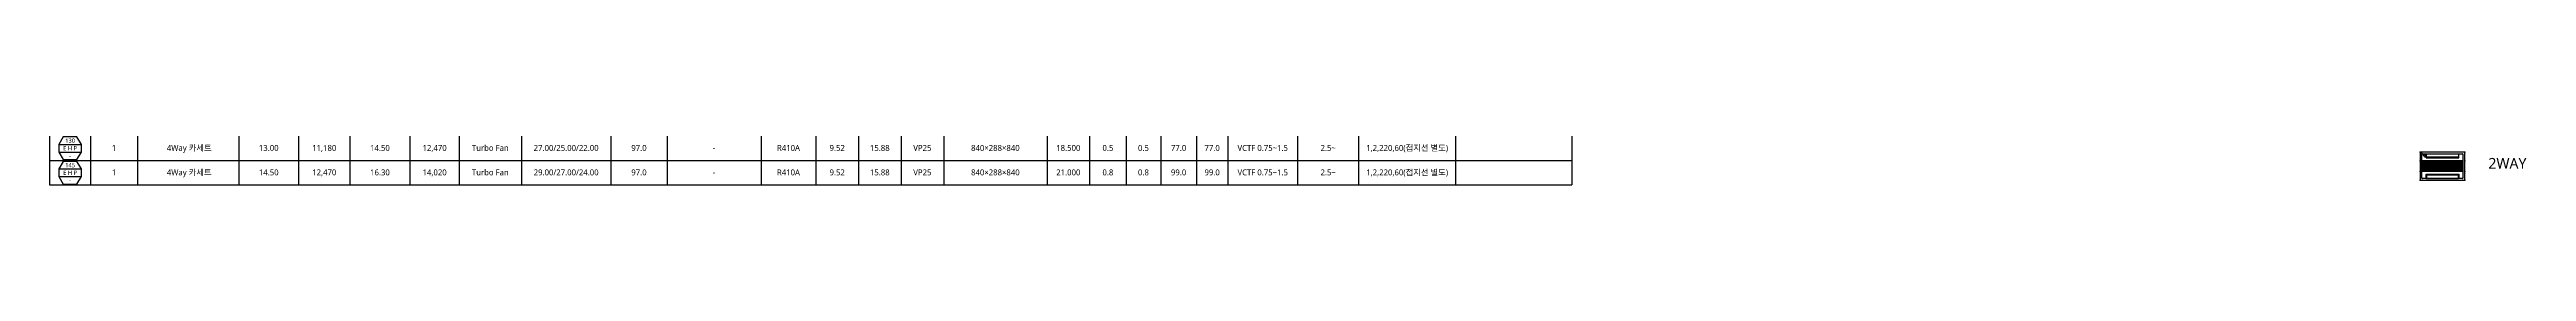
# Model space of a CAD drawing. Header units: millimetres. Extents: x -1305 to 107762, y -9150 to 56526.
# Drawn here: x 483 to 57764, y 34711 to 35847 of the extents above; entities that cross this region are included whole.
import ezdxf
from ezdxf.enums import TextEntityAlignment as Align
from ezdxf.lldxf.tags import DXFTag

# ---------------------------------------------------------------- set-up
doc = ezdxf.new("R2010")
doc.units = ezdxf.units.MM
for name, color, linetype in [('DVM_INDOOR', 7, 'Continuous'), ('DVM_REPORT', 7, 'Continuous'), ('DVM_UNIT_BP', 7, 'Continuous'), ('DVM_UNIT_DP', 4, 'Continuous'), ('DVM_UNIT_LP', 3, 'Continuous'), ('SS-TEXT', 7, 'Continuous')]:
    doc.layers.add(name, color=color, linetype=linetype)
doc.styles.add('맑은 고딕', font='malgun.ttf')
doc.styles.add('삼성전자', font='malgun.ttf')
tags = doc.linetypes.add('ACAD_ISO02W100', pattern=[15, 12, -3]).pattern_tags.tags
tags[6:7] = [DXFTag(74, 4), DXFTag(75, 0), DXFTag(340, '0'), DXFTag(46, 1.0), DXFTag(50, 0.0), DXFTag(44, 0.0), DXFTag(45, 0.0)]
tags[4:5] = [DXFTag(74, 4), DXFTag(75, 0), DXFTag(340, '0'), DXFTag(46, 1.0), DXFTag(50, 0.0), DXFTag(44, 0.0), DXFTag(45, 0.0)]

# ---------------------------------------------------------------- blocks, each defined once
blk = doc.blocks.new('A$Cc21ff60a')
at = {"layer": 'DVM_REPORT'}
for p, q in [((0, 568), (0, 0)), ((35203, 568), (35203, 0))]:
    blk.add_line(p, q, dxfattribs=at)
at = {"layer": 'DVM_REPORT', "color": 1}
for p, q in [((950, 568), (950, 0)), ((2035, 568), (2035, 0)), ((4379, 568), (4379, 0)), ((4379, 568), (4379, 0)), ((5759, 568), (5759, 0)), ((6948, 568), (6948, 0)), ((8334, 568), (8334, 0)), ((9475, 568), (9475, 0)), ((10911, 568), (10911, 0)), ((12982, 568), (12982, 0)), ((14280, 568), (14280, 0)), ((16454, 568), (16454, 0)), ((17722, 568), (17722, 0)), ((18707, 568), (18707, 0)), ((19693, 568), (19693, 0)), ((20678, 568), (20678, 0)), ((23067, 568), (23067, 0)), ((23067, 568), (23067, 0)), ((24053, 568), (24053, 0)), ((24897, 568), (24897, 0)), ((25698, 568), (25698, 0)), ((26523, 568), (26523, 0)), ((27248, 568), (27248, 0)), ((28863, 568), (28863, 0)), ((30274, 568), (30274, 0)), ((32517, 568), (32517, 0)), ((0, 0), (35203, 0))]:
    blk.add_line(p, q, dxfattribs=at)
at = {"layer": 'DVM_REPORT'}
blk.add_lwpolyline([(738, 196), (738, 372), (633, 548), (317, 548), (212, 372), (212, 196), (317, 20), (633, 20)], close=True, dxfattribs=at)
for points in [[(212, 372), (738, 372)], [(212, 196), (738, 196)]]:
    blk.add_lwpolyline(points, dxfattribs=at)
at = {"layer": 'DVM_REPORT', "color": 2, "style": '맑은 고딕'}
for s, height, p in [('E H P', 100, (475, 284)), ('145', 100, (475, 460)), ('-', 100, (475, 108)), ('-', 100, (475, 108)), ('-', 100, (475, 108)), (' 4Way 카세트', 137, (3207, 292)), ('14.50', 137, (5069, 292)), ('12,470', 137, (6353, 292)), ('16.30', 137, (7641, 292)), ('14,020', 137, (8905, 292)), ('Turbo Fan', 137, (10193, 292)), ('29.00/27.00/24.00', 137, (11947, 292)), ('97.0', 137, (13631, 292)), ('-', 137, (15367, 292)), ('R410A', 137, (17088, 292)), ('9.52', 137, (18215, 292)), ('15.88', 137, (19200, 292)), ('VP25', 137, (20185, 292)), ('840×288×840', 137, (21873, 292)), ('21.000', 137, (23560, 292)), ('0.8', 137, (24475, 292)), ('0.8', 137, (25297, 292)), ('99.0', 137, (26111, 292)), ('99.0', 137, (26886, 292)), ('VCTF 0.75~1.5', 137, (28056, 292)), ('2.5~', 137, (29569, 292)), ('1,2,220,60(접지선 별도)', 137, (31396, 292))]:
    blk.add_text(s, height=height, dxfattribs=at).set_placement(p, align=Align.MIDDLE_CENTER)
blk = doc.blocks.new('A$C49e34dbf')
at = {"layer": 'DVM_REPORT'}
for p, q in [((0, 568), (0, 0)), ((35203, 568), (35203, 0))]:
    blk.add_line(p, q, dxfattribs=at)
at = {"layer": 'DVM_REPORT', "color": 1}
for p, q in [((950, 568), (950, 0)), ((2035, 568), (2035, 0)), ((4379, 568), (4379, 0)), ((4379, 568), (4379, 0)), ((5759, 568), (5759, 0)), ((6948, 568), (6948, 0)), ((8334, 568), (8334, 0)), ((9475, 568), (9475, 0)), ((10911, 568), (10911, 0)), ((12982, 568), (12982, 0)), ((14280, 568), (14280, 0)), ((16454, 568), (16454, 0)), ((17722, 568), (17722, 0)), ((18707, 568), (18707, 0)), ((19693, 568), (19693, 0)), ((20678, 568), (20678, 0)), ((23067, 568), (23067, 0)), ((23067, 568), (23067, 0)), ((24053, 568), (24053, 0)), ((24897, 568), (24897, 0)), ((25698, 568), (25698, 0)), ((26523, 568), (26523, 0)), ((27248, 568), (27248, 0)), ((28863, 568), (28863, 0)), ((30274, 568), (30274, 0)), ((32517, 568), (32517, 0)), ((0, 0), (35203, 0))]:
    blk.add_line(p, q, dxfattribs=at)
at = {"layer": 'DVM_REPORT'}
blk.add_lwpolyline([(738, 196), (738, 372), (633, 548), (317, 548), (212, 372), (212, 196), (317, 20), (633, 20)], close=True, dxfattribs=at)
for points in [[(212, 372), (738, 372)], [(212, 196), (738, 196)]]:
    blk.add_lwpolyline(points, dxfattribs=at)
at = {"layer": 'DVM_REPORT', "color": 2, "style": '맑은 고딕'}
for s, height, p in [('E H P', 100, (475, 284)), ('130', 100, (475, 460)), ('-', 100, (475, 108)), ('-', 100, (475, 108)), ('-', 100, (475, 108)), (' 4Way 카세트', 137, (3207, 292)), ('13.00', 137, (5069, 292)), ('11,180', 137, (6353, 292)), ('14.50', 137, (7641, 292)), ('12,470', 137, (8905, 292)), ('Turbo Fan', 137, (10193, 292)), ('27.00/25.00/22.00', 137, (11947, 292)), ('97.0', 137, (13631, 292)), ('-', 137, (15367, 292)), ('R410A', 137, (17088, 292)), ('9.52', 137, (18215, 292)), ('15.88', 137, (19200, 292)), ('VP25', 137, (20185, 292)), ('840×288×840', 137, (21873, 292)), ('18.500', 137, (23560, 292)), ('0.5', 137, (24475, 292)), ('0.5', 137, (25297, 292)), ('77.0', 137, (26111, 292)), ('77.0', 137, (26886, 292)), ('VCTF 0.75~1.5', 137, (28056, 292)), ('2.5~', 137, (29569, 292)), ('1,2,220,60(접지선 별도)', 137, (31396, 292))]:
    blk.add_text(s, height=height, dxfattribs=at).set_placement(p, align=Align.MIDDLE_CENTER)
blk = doc.blocks.new('ID_C_2_S_T')
at = {"layer": 'DVM_INDOOR'}
for points in [[(-474, 123), (-474, 120), (474, 120), (474, 123)], [(-474, -120), (-474, -123), (474, -123), (474, -120)]]:
    blk.add_hatch(color=0, dxfattribs=at).paths.add_polyline_path(points)
at = {"layer": 'DVM_INDOOR', "color": 0}
for p, q in [((-515, 315), (-515, -315)), ((505, 325), (-505, 325)), ((-474, -277), (-474, 278)), ((-474, 123), (474, 123)), ((474, 120), (-474, 120)), ((-474, 92), (474, 92)), ((474, 92), (-474, 92)), ((474, 88), (-474, 88)), ((474, 73), (-474, 73)), ((474, 58), (-474, 58)), ((474, 43), (-474, 43)), ((474, 28), (-474, 28)), ((474, 13), (-474, 13)), ((-464, 288), (464, 288)), ((-377, 188), (-377, 288)), ((377, 188), (-377, 188)), ((-374, 285), (-374, 198)), ((374, 285), (-374, 285)), ((-374, 198), (374, 198)), ((-371, 283), (-371, 208)), ((371, 283), (-371, 283)), ((-371, 208), (371, 208)), ((371, 208), (371, 283)), ((374, 198), (374, 285)), ((377, 288), (377, 188)), ((474, 278), (474, -277)), ((515, -315), (515, 315)), ((-505, -325), (505, -325)), ((474, -2), (-474, -2)), ((474, -17), (-474, -17)), ((474, -32), (-474, -32)), ((474, -47), (-474, -47)), ((474, -62), (-474, -62)), ((474, -77), (-474, -77)), ((474, -92), (-474, -92)), ((-474, -120), (474, -120)), ((-474, -123), (-474, -120)), ((474, -123), (-474, -123)), ((464, -287), (-464, -287)), ((377, -188), (-377, -188)), ((-377, -188), (-377, -287)), ((-374, -284), (-374, -198)), ((-374, -198), (374, -198)), ((374, -284), (-374, -284)), ((-371, -282), (-371, -208)), ((-371, -208), (371, -208)), ((371, -282), (-371, -282)), ((371, -208), (371, -282)), ((374, -198), (374, -284)), ((377, -287), (377, -188)), ((448, -247), (429, -247)), ((429, -247), (429, -263)), ((429, -263), (448, -263)), ((448, -263), (448, -247)), ((474, -123), (474, -120))]:
    blk.add_line(p, q, dxfattribs=at)
at = {"layer": 'DVM_INDOOR', "color": 0, "linetype": 'ACAD_ISO02W100'}
blk.add_line((471, -285), (512, -322), dxfattribs=at)
at = {"layer": 'DVM_INDOOR', "color": 0}
for points in [[(474, 120), (-474, 120), (-474, 123), (474, 123)], [(-474, -123), (474, -123), (474, -120), (-474, -120)]]:
    blk.add_lwpolyline(points, close=True, dxfattribs=at)
for centre, start, end in [((-505, 315), 90, 180), ((-464, 278), 90, 180), ((464, 278), 0, 90), ((505, 315), 0, 90), ((-505, -315), 180, 270), ((-464, -277), 180, 270), ((464, -277), 270, 0), ((505, -315), 270, 0)]:
    blk.add_arc(centre, 10, start, end, dxfattribs=at)
for centre in [(408, -214), (408, -225), (408, -237), (408, -249), (408, -261)]:
    blk.add_ellipse(centre, major_axis=(-9.79, 0), ratio=0.249877, dxfattribs=at)
at = {"layer": 'DVM_UNIT_BP'}
for p in [(-515, 325), (515, 325), (-515, -325), (515, -325)]:
    blk.add_point(p, dxfattribs=at)
at = {"layer": 'DVM_UNIT_DP'}
for p in [(515, 125), (-515, -125)]:
    blk.add_point(p, dxfattribs=at)
at = {"layer": 'DVM_UNIT_LP'}
for p in [(-515, 125), (515, -125)]:
    blk.add_point(p, dxfattribs=at)

msp = doc.modelspace()

# ---------------------------------------------------------------- block references
for name, p in [('A$C49e34dbf', (483, 35279)), ('A$Cc21ff60a', (483, 34711))]:
    msp.add_blockref(name, p)
at = {"layer": 'DVM_INDOOR', "ltscale": 20, "rotation": 180}
msp.add_blockref('ID_C_2_S_T', (55821, 35150), dxfattribs=at)

# ---------------------------------------------------------------- texts
at = {"layer": 'DVM_REPORT', "color": 2, "style": '맑은 고딕'}
for p in [(1976, 35571), (1976, 35003)]:
    msp.add_text('1', height=137, dxfattribs=at).set_placement(p, align=Align.MIDDLE_CENTER)
at = {"layer": 'SS-TEXT', "color": 2, "ltscale": 15, "style": '삼성전자'}
msp.add_text('2WAY', height=250, dxfattribs=at).set_placement((56882, 35213), align=Align.MIDDLE_LEFT)

doc.saveas('drawing.dxf')
